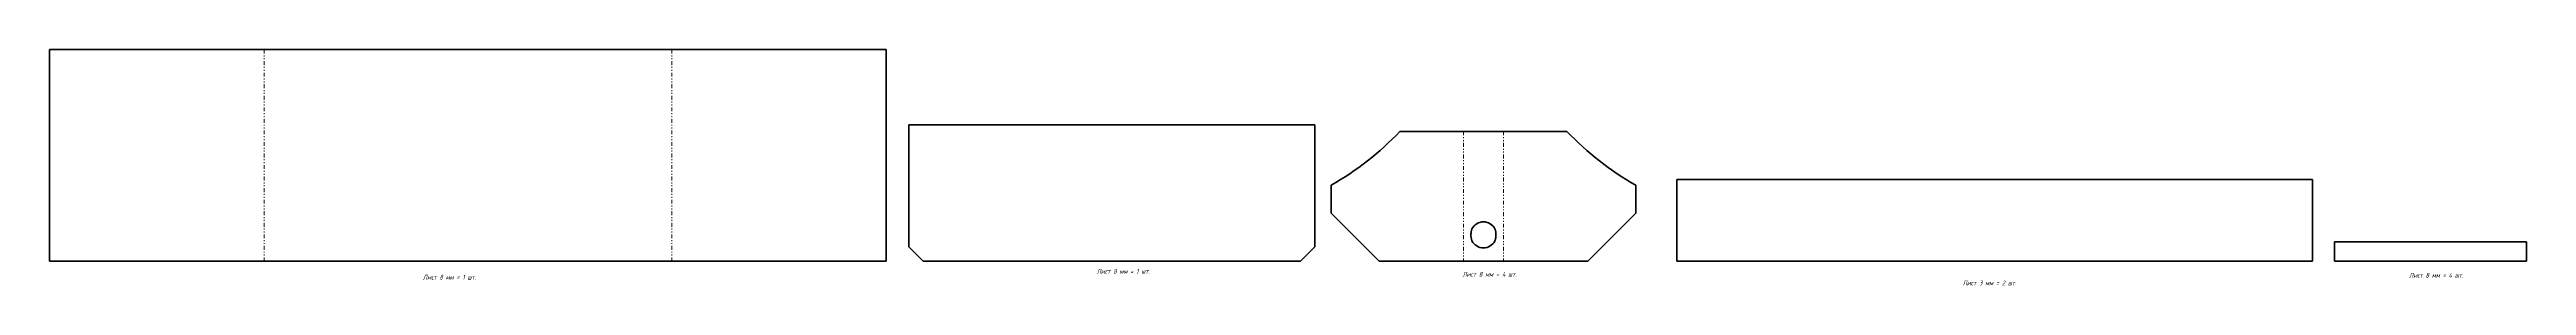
# Model space of a CAD drawing. Header units: millimetres. Extents: x 0 to 2580, y -25 to 220.
import ezdxf

# ---------------------------------------------------------------- set-up
doc = ezdxf.new("R2010")
doc.units = ezdxf.units.MM
doc.linetypes.add('K5LT_BASIC', pattern=[0])
doc.linetypes.add('K5LT_CHAIN_LINE_WITH_2_POINTS', pattern=[12, 4, -2, 1, -2, 1, -2])
doc.styles.add('KTEXTSTYLE', font='GOST_AU.SHX', dxfattribs={"width": 0.96, "height": 5})

msp = doc.modelspace()

# ---------------------------------------------------------------- linework, layer by layer
at = {"color": 7, "linetype": 'K5LT_BASIC', "lineweight": 40}
for p, q in [((0, 220), (0, 0)), ((213, 220), (0, 220)), ((233.7, 220), (213, 220)), ((637.7, 220), (233.7, 220)), ((658.5, 220), (637.7, 220)), ((871.5, 220), (658.5, 220)), ((871.5, 220), (871.5, 0)), ((1318, 142), (895, 142)), ((895, 142), (895, 15)), ((1318, 15), (1318, 142)), ((1464, 135), (1406.6, 135)), ((1481.6, 135), (1464, 135)), ((1505.6, 135), (1481.6, 135)), ((1523.2, 135), (1505.6, 135)), ((1580.6, 135), (1523.2, 135)), ((1335, 79), (1335, 50)), ((1652.2, 79), (1652.2, 50)), ((2357.2, 85), (1695, 85)), ((1695, 85), (1695, 0)), ((2357.2, 85), (2357.2, 0)), ((1335, 50), (1385, 0)), ((1602.2, 0), (1652.2, 50)), ((213, 0), (0, 0)), ((233.7, 0), (213, 0)), ((637.7, 0), (233.7, 0)), ((658.5, 0), (637.7, 0)), ((871.5, 0), (658.5, 0)), ((895, 15), (910, 0)), ((910, 0), (1303, 0)), ((1303, 0), (1318, 15)), ((1464, 0), (1385, 0)), ((1481.6, 0), (1464, 0)), ((1505.6, 0), (1481.6, 0)), ((1523.2, 0), (1505.6, 0)), ((1602.2, 0), (1523.2, 0)), ((2357.2, 0), (1695, 0)), ((2380, 20.2), (2580, 20.2)), ((2380, 20.2), (2380, 0)), ((2380, 0), (2580, 0)), ((2580, 20.2), (2580, 0))]:
    msp.add_line(p, q, dxfattribs=at)
at = {"color": 7, "linetype": 'K5LT_CHAIN_LINE_WITH_2_POINTS', "lineweight": 18}
for p, q in [((223.4, 220), (223.4, 0)), ((648.1, 220), (648.1, 0)), ((1472.8, 135), (1472.8, 0)), ((1514.4, 135), (1514.4, 0))]:
    msp.add_line(p, q, dxfattribs=at)
at = {"color": 7, "linetype": 'K5LT_BASIC', "lineweight": 40}
for centre, radius, start, end in [((1177, 355), 318, 299.7922, 316.2253), ((1810.2, 355), 318, 223.7747, 240.2078), ((1493.6, 27.5), 13.5, 27.266, 152.734), ((1493.6, 27.5), 13.5, 207.266, 332.734)]:
    msp.add_arc(centre, radius, start, end, dxfattribs=at)
for points in [[(1481.6, 21.3), (1481.5, 21.4), (1481.5, 21.6), (1481.4, 21.8), (1481.4, 22), (1481.3, 22.2), (1481.3, 22.3), (1481.2, 22.6), (1481.1, 22.7), (1481.1, 23), (1481, 23.1), (1481, 23.4), (1481, 23.5), (1480.9, 23.9), (1480.8, 24.2), (1480.7, 24.8), (1480.7, 25), (1480.6, 25.6), (1480.6, 25.9), (1480.6, 26.6), (1480.5, 27.1), (1480.5, 27.6), (1480.5, 27.7), (1480.6, 28.4), (1480.6, 29), (1480.7, 29.8), (1480.7, 30.1), (1480.8, 30.6), (1480.8, 30.9), (1481, 31.4), (1481, 31.7), (1481.1, 32.1), (1481.1, 32.2), (1481.2, 32.5), (1481.3, 32.6), (1481.3, 32.9), (1481.4, 33.1), (1481.5, 33.4), (1481.5, 33.5), (1481.6, 33.7)], [(1505.6, 33.7), (1505.6, 33.6), (1505.7, 33.4), (1505.8, 33.2), (1505.8, 33), (1505.9, 32.8), (1505.9, 32.7), (1506, 32.4), (1506, 32.3), (1506.1, 32), (1506.1, 31.9), (1506.2, 31.6), (1506.2, 31.5), (1506.3, 31.1), (1506.4, 30.8), (1506.5, 30.2), (1506.5, 30), (1506.6, 29.4), (1506.6, 29.1), (1506.6, 28.4), (1506.6, 27.9), (1506.6, 27.4), (1506.6, 27.3), (1506.6, 26.6), (1506.6, 26), (1506.5, 25.2), (1506.5, 24.9), (1506.4, 24.4), (1506.3, 24.1), (1506.2, 23.6), (1506.2, 23.3), (1506.1, 22.9), (1506, 22.8), (1506, 22.5), (1505.9, 22.4), (1505.8, 22.1), (1505.8, 21.9), (1505.7, 21.6), (1505.6, 21.5), (1505.6, 21.3)]]:
    msp.add_open_spline(points, degree=3, knots=[0, 0, 0, 0, 0.269016, 0.269016, 0.534595, 0.534595, 0.796962, 0.796962, 1.056185, 1.056185, 1.323895, 1.323895, 1.588736, 1.588736, 2.111518, 2.111518, 2.640865, 2.640865, 3.164976, 3.164976, 3.999707, 3.999707, 4.216887, 4.216887, 5.268449, 5.268449, 5.791142, 5.791142, 6.32098, 6.32098, 6.842331, 6.842331, 7.107131, 7.107131, 7.375225, 7.375225, 7.685079, 7.685079, 8, 8, 8, 8], dxfattribs=at)

# ---------------------------------------------------------------- texts
at = {"color": 7, "char_height": 5, "attachment_point": 1, "style": 'KTEXTSTYLE'}
for s, insert in [('\\H3.5;\\W0.965;\\Q15;\\Q15;\\H5.00;Лист 8 мм = 1 шт.', (389, -14)), ('\\H3.5;\\W0.965;\\Q15;\\Q15;\\H5.00;Лист 8 мм = 1 шт.', (1090.8, -8)), ('\\H3.5;\\W0.965;\\Q15;\\Q15;\\H5.00;Лист 8 мм = 4 шт.', (1471.8, -11)), ('\\H3.5;\\W0.965;\\Q15;\\Q15;\\H5.00;Лист 3 мм = 2 шт.', (1992.8, -20)), ('\\H3.5;\\W0.965;\\Q15;\\Q15;\\H5.00;Лист 8 мм = 4 шт.', (2457.8, -12))]:
    msp.add_mtext(s, dxfattribs=dict(at, insert=insert))

doc.saveas('drawing.dxf')
